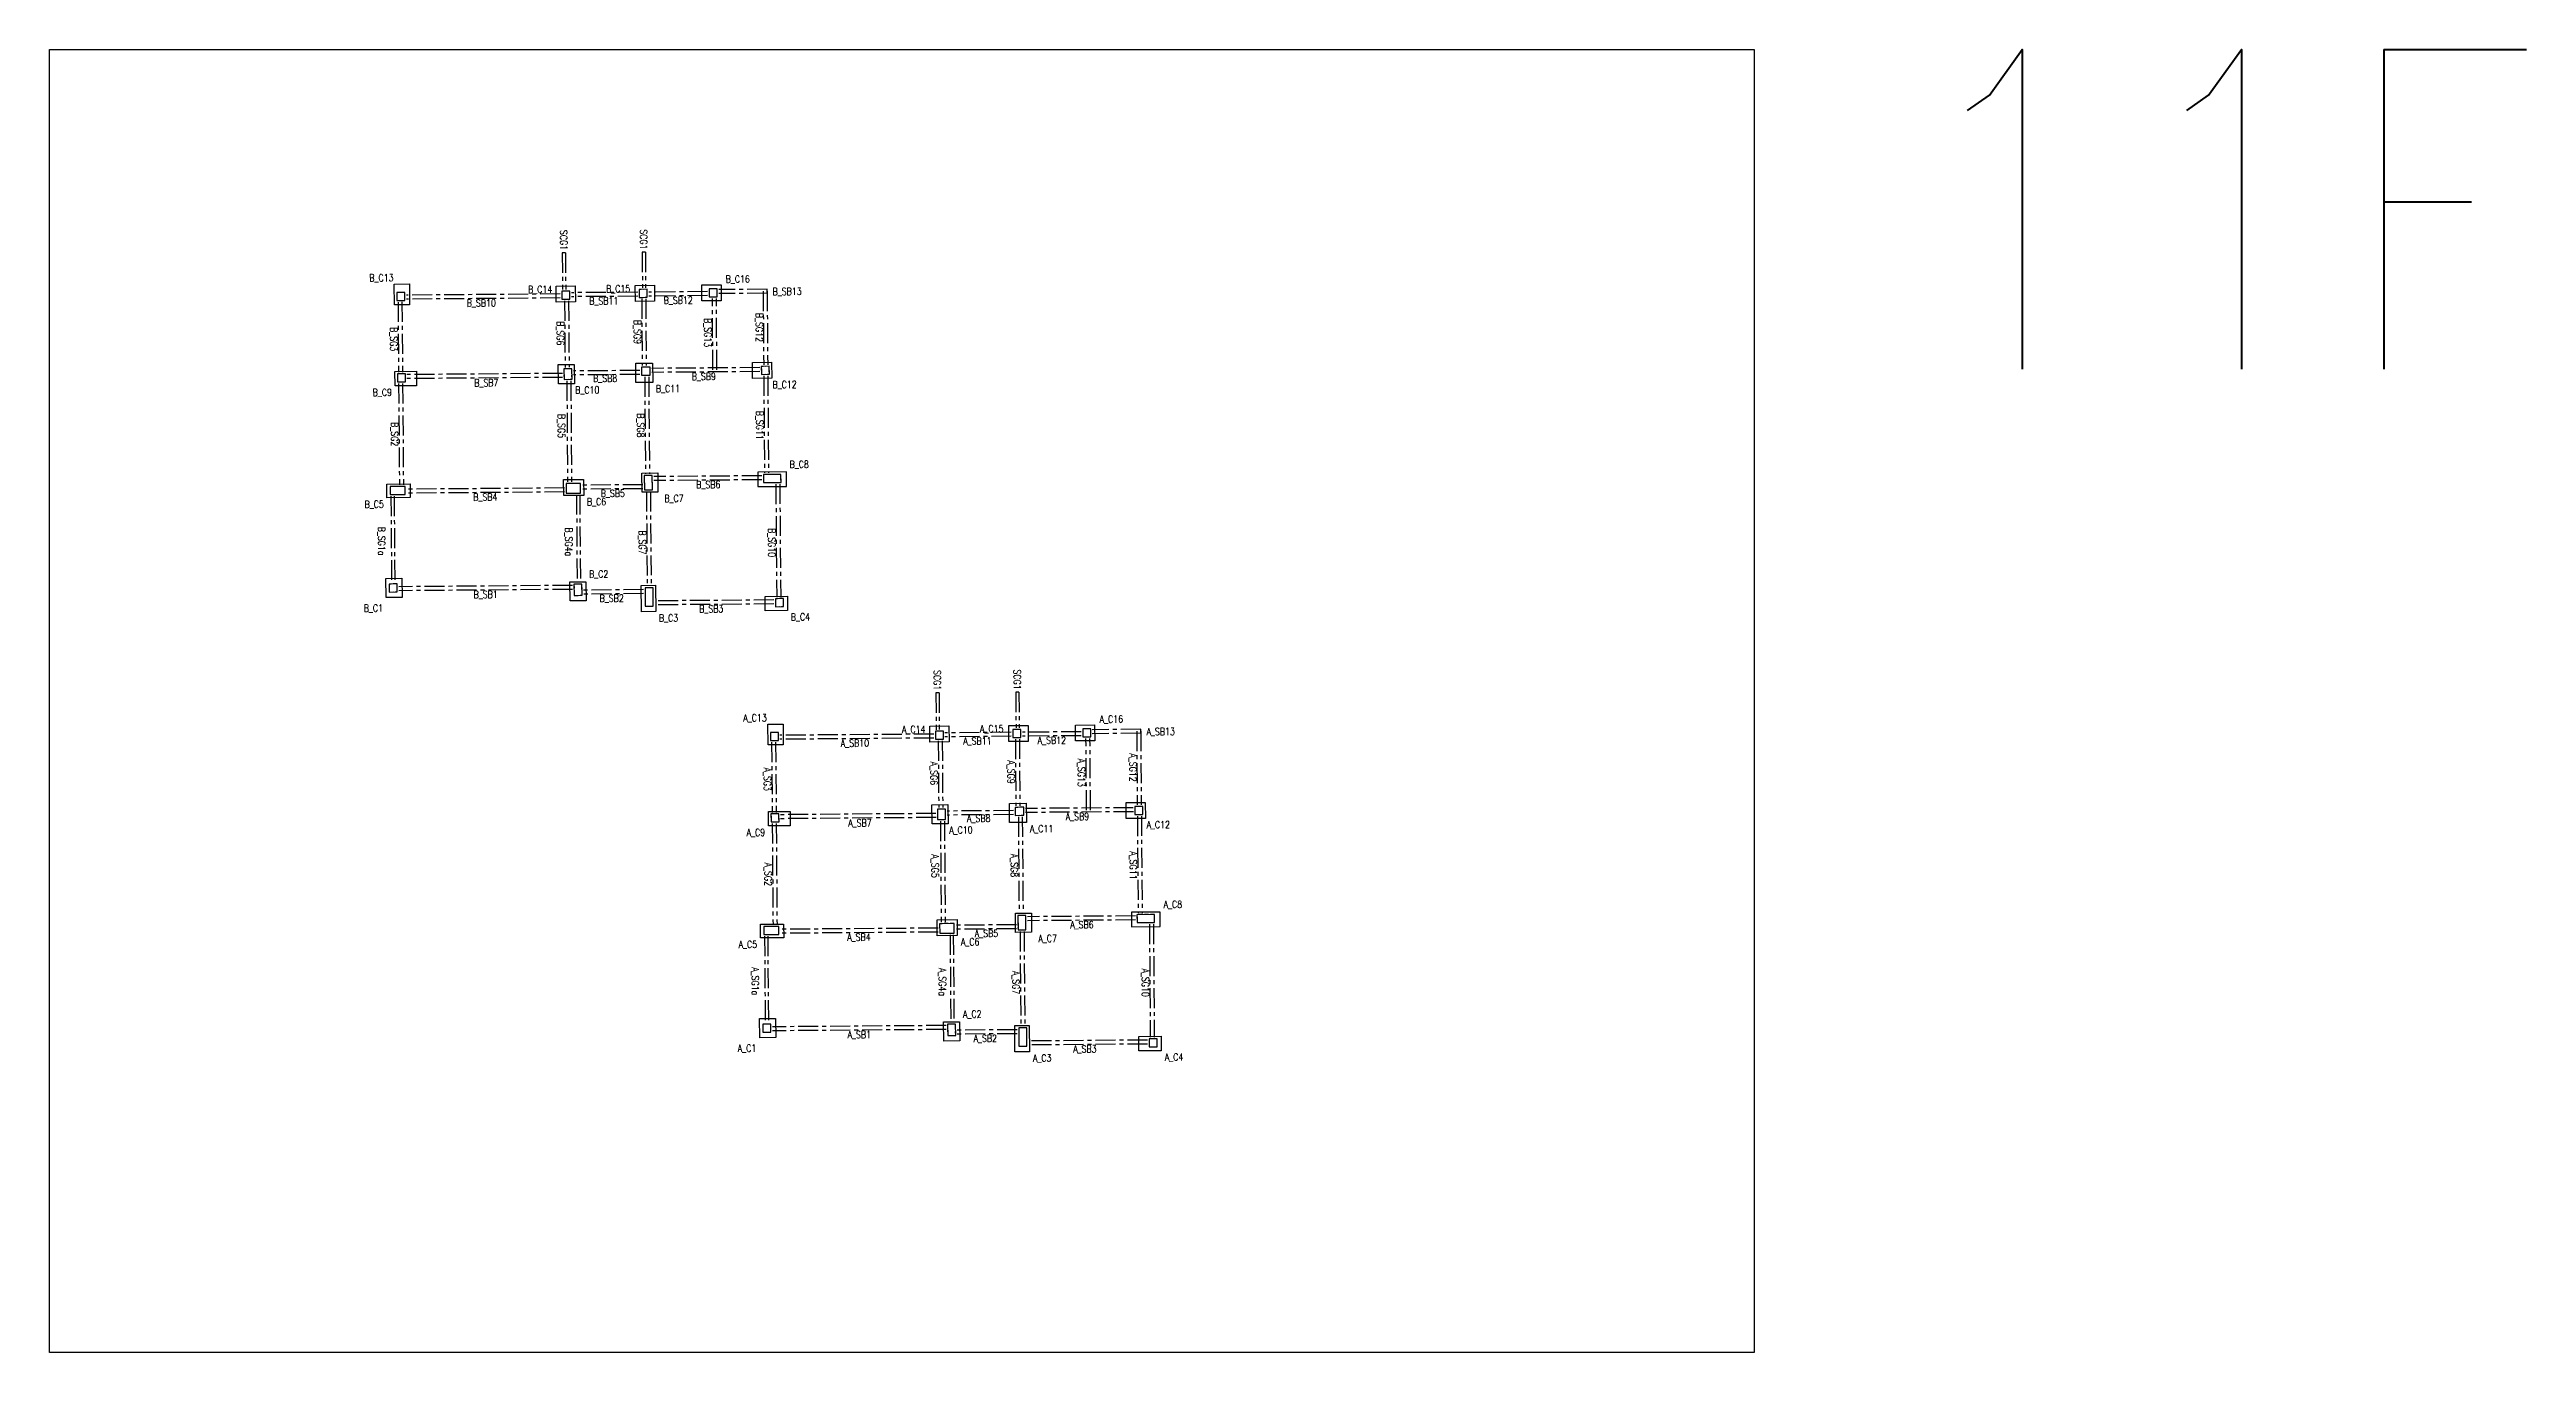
# Model space of a CAD drawing. Header units: millimetres. Extents: x 39613 to 69886, y 27475 to 191272.
# Drawn here: x 50002 to 65498, y 128184 to 136340 of the extents above; entities that cross this region are included whole.
import ezdxf
from ezdxf.enums import TextEntityAlignment as Align

# ---------------------------------------------------------------- set-up
doc = ezdxf.new("R2010")
doc.units = ezdxf.units.MM
doc.header["$LTSCALE"] = 100
doc.header["$MEASUREMENT"] = 0
doc.linetypes.add('CENTER', pattern=[2, 1.25, -0.25, 0.25, -0.25])
doc.linetypes.add('HIDDEN', pattern=[0.375, 0.25, -0.125])
for name, color, linetype in [('TC-COLUMN', 1, 'Continuous'), ('TC-TB', 2, 'Continuous'), ('TC-TC', 4, 'Continuous'), ('TC-虛鋼柱', 4, 'HIDDEN'), ('TC-鋼柱', 11, 'Continuous'), ('TC-鋼粱', 183, 'CENTER')]:
    doc.layers.add(name, color=color, linetype=linetype)
doc.styles.get("Standard").update_dxf_attribs({"font": 'txt.shx', "width": 0.8, "bigfont": 'ae.shx'})

msp = doc.modelspace()

# ---------------------------------------------------------------- texts
at = {"layer": 'Defpoints', "color": 3, "width": 0.8}
msp.add_text('11F', height=2000, rotation=360, dxfattribs=at).set_placement((61589.25, 136339.6), align=Align.TOP_LEFT)
at = {"layer": 'TC-TB', "width": 0.8}
for s, rotation, p in [('SCG1', 270.440027, (53218.52, 135147.15)), ('SCG1', 270.440027, (53718.57, 135150.99)), ('B_SB13', 0.440027, (54615.98, 134825.36)), ('B_SB10', 0.440027, (52702.86, 134753.16)), ('B_SB11', 0.440027, (53468.98, 134766.55)), ('B_SB12', 0.440027, (53934.94, 134770.13)), ('B_SG12', 270, (54442.67, 134600.26)), ('B_SG3', 270, (52155.92, 134526.61)), ('B_SG6', 270, (53197.98, 134563.46)), ('B_SG9', 270, (53680.39, 134571.92)), ('B_SG13', 270, (54119.95, 134567.68)), ('B_SB7', 0.440027, (52734.23, 134253.7)), ('B_SB8', 0.440027, (53477.65, 134281.74)), ('B_SB9', 0.440027, (54095, 134293.62)), ('B_SG5', 270, (53205.02, 133983.25)), ('B_SG8', 270, (53700, 133987.05)), ('B_SG11', 270, (54444.88, 133987.65)), ('B_SG2', 270, (52160.49, 133931.88)), ('B_SB5', 0.440027, (53525.76, 133561.95)), ('B_SB6', 0.440027, (54122.86, 133616.52)), ('B_SB4', 0.440027, (52727.92, 133538.82)), ('B_SG1a', 270, (52079.52, 133262.55)), ('B_SG4a', 270, (53250.59, 133257.83)), ('B_SG7', 270, (53710.77, 133254.39)), ('B_SG10', 270, (54520.66, 133253.32)), ('B_SB1', 0.440027, (52730.11, 132928.82)), ('B_SB2', 0.440027, (53518.38, 132904.87)), ('B_SB3', 0.440027, (54141.4, 132838.85)), ('SCG1', 270.440027, (55555.95, 132392.52)), ('SCG1', 270.440027, (56056, 132396.36)), ('A_SB11', 0.440027, (55806.41, 132011.92)), ('A_SB12', 0.440027, (56272.37, 132015.5)), ('A_SB13', 0.440027, (56953.41, 132070.73)), ('A_SB10', 0.440027, (55040.29, 131998.53)), ('A_SG6', 270, (55535.41, 131808.83)), ('A_SG9', 270, (56017.82, 131817.29)), ('A_SG13', 270, (56457.38, 131813.05)), ('A_SG12', 270, (56780.1, 131845.63)), ('A_SG3', 270, (54493.35, 131771.98)), ('A_SB7', 0.440027, (55071.66, 131499.07)), ('A_SB8', 0.440027, (55815.08, 131527.11)), ('A_SB9', 0.440027, (56432.43, 131538.99)), ('A_SG5', 270, (55542.45, 131228.62)), ('A_SG8', 270, (56037.44, 131232.42)), ('A_SG11', 270, (56782.31, 131233.02)), ('A_SG2', 270, (54497.92, 131177.25)), ('A_SB4', 0.440027, (55065.35, 130784.19)), ('A_SB5', 0.440027, (55863.19, 130807.32)), ('A_SB6', 0.440027, (56460.29, 130861.89)), ('A_SG1a', 270, (54416.95, 130507.92)), ('A_SG4a', 270, (55588.02, 130503.2)), ('A_SG7', 270, (56048.2, 130499.76)), ('A_SG10', 270, (56858.09, 130498.69)), ('A_SB1', 0.440027, (55067.54, 130174.19)), ('A_SB2', 0.440027, (55855.81, 130150.24)), ('A_SB3', 0.440027, (56478.83, 130084.22))]:
    msp.add_text(s, height=45, rotation=rotation, dxfattribs=at).set_placement(p, align=Align.MIDDLE_CENTER)
at = {"layer": 'TC-TC', "width": 0.8}
for s, p in [('B_C13', (52077.97, 134910.87)), ('B_C14', (53070.89, 134838.49)), ('B_C15', (53558.93, 134842.24)), ('B_C16', (54307.38, 134902.99)), ('B_C9', (52083.48, 134193.7)), ('B_C10', (53365.79, 134208.74)), ('B_C11', (53870.57, 134217.12)), ('B_C12', (54600.43, 134242.5)), ('B_C8', (54691.9, 133743.41)), ('B_C5', (52032.75, 133493.48)), ('B_C6', (53423.67, 133509.16)), ('B_C7', (53908.52, 133529.89)), ('B_C2', (53437.14, 133056.74)), ('B_C1', (52027.74, 132843.36)), ('B_C3', (53874.4, 132781.8)), ('B_C4', (54699.24, 132788.13)), ('A_C13', (54415.4, 132156.24)), ('A_C14', (55408.32, 132083.86)), ('A_C15', (55896.36, 132087.61)), ('A_C16', (56644.81, 132148.36)), ('A_C9', (54420.91, 131439.07)), ('A_C10', (55703.22, 131454.11)), ('A_C11', (56208, 131462.49)), ('A_C12', (56937.86, 131487.87)), ('A_C8', (57029.33, 130988.78)), ('A_C7', (56245.95, 130775.26)), ('A_C5', (54370.18, 130738.85)), ('A_C6', (55761.1, 130754.53)), ('A_C2', (55774.57, 130302.11)), ('A_C1', (54365.17, 130088.73)), ('A_C3', (56211.83, 130027.17)), ('A_C4', (57036.67, 130033.5))]:
    msp.add_text(s, height=45, rotation=0.440027, dxfattribs=at).set_placement(p, align=Align.MIDDLE_CENTER)

# ---------------------------------------------------------------- linework, layer by layer
at = {"layer": 'Defpoints'}
msp.add_lwpolyline([(60666.19, 136339.6), (60666.19, 128184.24), (50001.56, 128184.24), (50001.56, 136339.6)], close=True, dxfattribs=at)
at = {"layer": 'TC-COLUMN'}
for points in [[(52253.27, 134872.21), (52254.27, 134742.22), (52159.27, 134741.49), (52158.27, 134871.48)], [(53170.73, 134859.26), (53290.73, 134860.18), (53291.49, 134760.18), (53171.5, 134759.26)], [(53665.78, 134863.06), (53785.77, 134863.98), (53786.54, 134763.99), (53666.54, 134763.06)], [(54082.66, 134866.26), (54202.65, 134867.19), (54203.42, 134767.19), (54083.42, 134766.27)], [(53284.57, 134368.12), (53285.49, 134248.12), (53185.49, 134247.36), (53184.57, 134367.35)], [(53774.35, 134376.38), (53775.27, 134256.38), (53670.27, 134255.58), (53669.35, 134375.57)], [(54399.36, 134380.96), (54519.35, 134381.88), (54520.12, 134281.88), (54400.13, 134280.96)], [(52163.17, 134234.32), (52162.47, 134324.31), (52297.47, 134325.35), (52298.16, 134235.35)], [(52111.78, 133619.09), (52256.78, 133620.2), (52257.43, 133535.21), (52112.44, 133534.09)], [(53217.6, 133647.58), (53342.59, 133648.54), (53343.36, 133548.55), (53218.37, 133547.59)], [(53807.3, 133689.11), (53808.22, 133569.12), (53708.22, 133568.35), (53707.3, 133688.35)], [(54432.28, 133693.9), (54432.97, 133603.9), (54612.96, 133605.3), (54612.27, 133695.29)], [(52107.24, 132908.97), (52106.32, 133028.97), (52206.31, 133029.74), (52207.23, 132909.74)], [(53258.43, 132887.88), (53257.51, 133007.87), (53357.51, 133008.64), (53358.43, 132888.64)], [(53702.83, 132985.49), (53792.83, 132986.18), (53794.1, 132821.18), (53704.1, 132820.49)], [(54478.25, 132916.74), (54618.24, 132917.82), (54618.93, 132827.82), (54478.94, 132826.75)], [(54590.7, 132117.58), (54591.7, 131987.59), (54496.7, 131986.86), (54495.7, 132116.85)], [(55508.16, 132104.63), (55628.16, 132105.55), (55628.92, 132005.55), (55508.93, 132004.63)], [(56003.21, 132108.43), (56123.2, 132109.35), (56123.97, 132009.36), (56003.97, 132008.43)], [(56420.09, 132111.63), (56540.08, 132112.55), (56540.85, 132012.56), (56420.85, 132011.64)], [(54500.6, 131479.69), (54499.91, 131569.68), (54634.9, 131570.72), (54635.59, 131480.72)], [(55622, 131613.49), (55622.92, 131493.49), (55522.92, 131492.73), (55522, 131612.72)], [(56111.78, 131621.75), (56112.7, 131501.75), (56007.7, 131500.95), (56006.78, 131620.94)], [(56736.79, 131626.33), (56856.78, 131627.25), (56857.55, 131527.25), (56737.56, 131526.33)], [(54449.21, 130864.46), (54594.21, 130865.57), (54594.86, 130780.58), (54449.87, 130779.46)], [(55555.03, 130892.95), (55680.02, 130893.91), (55680.79, 130793.92), (55555.8, 130792.96)], [(56144.73, 130934.48), (56145.65, 130814.49), (56045.65, 130813.72), (56044.73, 130933.72)], [(56769.71, 130939.27), (56770.4, 130849.27), (56950.39, 130850.67), (56949.7, 130940.66)], [(54444.67, 130154.34), (54443.75, 130274.34), (54543.74, 130275.11), (54544.66, 130155.11)], [(55595.86, 130133.25), (55594.94, 130253.24), (55694.94, 130254.01), (55695.86, 130134.01)], [(56040.26, 130230.86), (56130.26, 130231.55), (56131.53, 130066.55), (56041.53, 130065.86)], [(56815.68, 130162.11), (56955.67, 130163.19), (56956.36, 130073.19), (56816.37, 130072.12)]]:
    msp.add_lwpolyline(points, close=True, dxfattribs=at)
at = {"layer": 'TC-虛鋼柱'}
for points in [[(52174.06, 134769.1), (52224.06, 134769.49), (52223.67, 134819.49), (52173.68, 134819.1)], [(53206.36, 134777.03), (53256.36, 134777.42), (53255.98, 134827.41), (53205.98, 134827.03)], [(53691.35, 134788.26), (53741.35, 134788.64), (53740.97, 134838.64), (53690.97, 134838.25)], [(54128.23, 134791.61), (54178.23, 134792), (54177.84, 134841.99), (54127.85, 134841.61)], [(54454.93, 134306.39), (54504.93, 134306.77), (54504.55, 134356.77), (54454.55, 134356.38)], [(52177.97, 134259.43), (52227.97, 134259.82), (52227.59, 134309.81), (52177.59, 134309.43)], [(53220.28, 134275.12), (53270.28, 134275.51), (53269.78, 134340.51), (53219.78, 134340.12)], [(53704.92, 134300.85), (53759.92, 134301.27), (53759.54, 134351.27), (53704.54, 134350.84)], [(52132.28, 133554.25), (52227.28, 133554.98), (52226.9, 133604.97), (52131.9, 133604.24)], [(53233.25, 133562.7), (53323.25, 133563.39), (53322.79, 133623.39), (53232.79, 133622.7)], [(53723.1, 133583.46), (53773.1, 133583.85), (53772.41, 133673.85), (53722.41, 133673.46)], [(54577.77, 133630.02), (54577.39, 133680.02), (54467.39, 133679.17), (54467.78, 133629.17)], [(52126.97, 132944.12), (52176.97, 132944.51), (52176.58, 132994.51), (52126.58, 132994.12)], [(53283.16, 132923.07), (53333.16, 132923.45), (53332.62, 132993.45), (53282.63, 132993.06)], [(53728.83, 132855.67), (53778.83, 132856.05), (53777.95, 132971.05), (53727.95, 132970.67)], [(54543.74, 132852.25), (54593.74, 132852.63), (54593.36, 132902.63), (54543.36, 132902.24)], [(54511.49, 132014.47), (54561.49, 132014.86), (54561.1, 132064.86), (54511.11, 132064.47)], [(55543.79, 132022.4), (55593.79, 132022.78), (55593.41, 132072.78), (55543.41, 132072.4)], [(56028.78, 132033.63), (56078.78, 132034.01), (56078.4, 132084.01), (56028.4, 132083.62)], [(56465.66, 132036.98), (56515.66, 132037.37), (56515.27, 132087.36), (56465.28, 132086.98)], [(55557.71, 131520.49), (55607.71, 131520.88), (55607.21, 131585.88), (55557.21, 131585.49)], [(56042.35, 131546.22), (56097.35, 131546.64), (56096.97, 131596.64), (56041.97, 131596.21)], [(56792.36, 131551.75), (56842.36, 131552.14), (56841.98, 131602.14), (56791.98, 131601.75)], [(54515.4, 131504.8), (54565.4, 131505.19), (54565.02, 131555.18), (54515.02, 131554.8)], [(54469.71, 130799.62), (54564.71, 130800.35), (54564.33, 130850.34), (54469.33, 130849.61)], [(55570.68, 130808.07), (55660.68, 130808.76), (55660.22, 130868.76), (55570.22, 130868.07)], [(56060.54, 130828.83), (56110.53, 130829.22), (56109.84, 130919.22), (56059.84, 130918.83)], [(56915.2, 130875.39), (56914.82, 130925.39), (56804.82, 130924.54), (56805.21, 130874.54)], [(54464.4, 130189.49), (54514.4, 130189.88), (54514.01, 130239.88), (54464.01, 130239.49)], [(55620.59, 130168.44), (55670.59, 130168.82), (55670.05, 130238.82), (55620.06, 130238.43)], [(56066.26, 130101.04), (56116.26, 130101.42), (56115.38, 130216.42), (56065.38, 130216.04)], [(56881.17, 130097.62), (56931.17, 130098), (56930.79, 130148), (56880.79, 130147.61)]]:
    msp.add_lwpolyline(points, close=True, dxfattribs=at)
at = {"layer": 'TC-鋼柱'}
for points in [[(52174.06, 134769.1), (52224.06, 134769.49), (52223.67, 134819.49), (52173.68, 134819.1)], [(53206.36, 134777.03), (53256.36, 134777.42), (53255.98, 134827.41), (53205.98, 134827.03)], [(53691.35, 134788.26), (53741.35, 134788.64), (53740.97, 134838.64), (53690.97, 134838.25)], [(54128.23, 134791.61), (54178.23, 134792), (54177.84, 134841.99), (54127.85, 134841.61)], [(54454.93, 134306.39), (54504.93, 134306.77), (54504.55, 134356.77), (54454.55, 134356.38)], [(52177.97, 134259.43), (52227.97, 134259.82), (52227.59, 134309.81), (52177.59, 134309.43)], [(53220.28, 134275.12), (53270.28, 134275.51), (53269.78, 134340.51), (53219.78, 134340.12)], [(53704.92, 134300.85), (53759.92, 134301.27), (53759.54, 134351.27), (53704.54, 134350.84)], [(52132.28, 133554.25), (52227.28, 133554.98), (52226.9, 133604.97), (52131.9, 133604.24)], [(53233.25, 133562.7), (53323.25, 133563.39), (53322.79, 133623.39), (53232.79, 133622.7)], [(53723.1, 133583.46), (53773.1, 133583.85), (53772.41, 133673.85), (53722.41, 133673.46)], [(54577.77, 133630.02), (54577.39, 133680.02), (54467.39, 133679.17), (54467.78, 133629.17)], [(52126.97, 132944.12), (52176.97, 132944.51), (52176.58, 132994.51), (52126.58, 132994.12)], [(53283.16, 132923.07), (53333.16, 132923.45), (53332.62, 132993.45), (53282.63, 132993.06)], [(53728.83, 132855.67), (53778.83, 132856.05), (53777.95, 132971.05), (53727.95, 132970.67)], [(54543.74, 132852.25), (54593.74, 132852.63), (54593.36, 132902.63), (54543.36, 132902.24)], [(54511.49, 132014.47), (54561.49, 132014.86), (54561.1, 132064.86), (54511.11, 132064.47)], [(55543.79, 132022.4), (55593.79, 132022.78), (55593.41, 132072.78), (55543.41, 132072.4)], [(56028.78, 132033.63), (56078.78, 132034.01), (56078.4, 132084.01), (56028.4, 132083.62)], [(56465.66, 132036.98), (56515.66, 132037.37), (56515.27, 132087.36), (56465.28, 132086.98)], [(55557.71, 131520.49), (55607.71, 131520.88), (55607.21, 131585.88), (55557.21, 131585.49)], [(56042.35, 131546.22), (56097.35, 131546.64), (56096.97, 131596.64), (56041.97, 131596.21)], [(56792.36, 131551.75), (56842.36, 131552.14), (56841.98, 131602.14), (56791.98, 131601.75)], [(54515.4, 131504.8), (54565.4, 131505.19), (54565.02, 131555.18), (54515.02, 131554.8)], [(54469.71, 130799.62), (54564.71, 130800.35), (54564.33, 130850.34), (54469.33, 130849.61)], [(55570.68, 130808.07), (55660.68, 130808.76), (55660.22, 130868.76), (55570.22, 130868.07)], [(56060.54, 130828.83), (56110.53, 130829.22), (56109.84, 130919.22), (56059.84, 130918.83)], [(56915.2, 130875.39), (56914.82, 130925.39), (56804.82, 130924.54), (56805.21, 130874.54)], [(54464.4, 130189.49), (54514.4, 130189.88), (54514.01, 130239.88), (54464.01, 130239.49)], [(55620.59, 130168.44), (55670.59, 130168.82), (55670.05, 130238.82), (55620.06, 130238.43)], [(56066.26, 130101.04), (56116.26, 130101.42), (56115.38, 130216.42), (56065.38, 130216.04)], [(56881.17, 130097.62), (56931.17, 130098), (56930.79, 130148), (56880.79, 130147.61)]]:
    msp.add_lwpolyline(points, close=True, dxfattribs=at)
at = {"layer": 'TC-鋼粱'}
for p, q in [((53229.13, 135067.23), (53209.14, 135067.08)), ((53209.14, 135067.08), (53210.9, 134837.07)), ((53229.13, 135067.23), (53230.9, 134837.22)), ((53729.18, 135071.07), (53709.18, 135070.92)), ((53709.18, 135070.92), (53710.89, 134848.41)), ((53729.18, 135071.07), (53730.89, 134848.56)), ((53681.1, 134820.68), (53266.05, 134817.49)), ((54117.98, 134824.03), (53751.1, 134821.22)), ((54490.84, 134839.4), (54187.88, 134837.07)), ((54465.94, 134826.71), (54469.47, 134366.5)), ((54491.03, 134814.4), (54490.84, 134839.4)), ((54490.94, 134826.9), (54494.47, 134366.69)), ((52181.64, 134759.16), (52185.01, 134319.49)), ((52206.64, 134759.35), (52210.01, 134319.68)), ((53196.11, 134809.45), (52233.81, 134802.06)), ((53196.31, 134784.45), (52234, 134777.06)), ((53223.91, 134767.17), (53227.12, 134350.18)), ((53248.91, 134767.36), (53252.12, 134350.37)), ((53681.29, 134795.68), (53266.25, 134792.49)), ((53706.43, 134778.37), (53709.63, 134360.88)), ((53731.43, 134778.56), (53734.63, 134361.08)), ((54118.17, 134799.03), (53751.29, 134796.22)), ((54151.74, 134334.06), (54148.31, 134781.77)), ((54176.74, 134334.25), (54173.31, 134781.96)), ((54491.03, 134814.4), (54188.07, 134812.07)), ((52185.55, 134249.49), (52190.43, 133614.69)), ((52210.55, 134249.68), (52215.42, 133614.89)), ((53209.99, 134312.36), (52237.63, 134304.89)), ((53210.18, 134287.36), (52237.82, 134279.89)), ((53237.85, 134265.26), (53242.71, 133632.78)), ((53262.85, 134265.45), (53267.71, 133632.97)), ((53694.69, 134330.77), (53279.88, 134327.58)), ((53694.89, 134305.77), (53280.07, 134302.58)), ((53725.17, 134291), (53729.84, 133683.52)), ((53750.17, 134291.19), (53754.84, 133683.71)), ((54444.61, 134348.81), (53769.6, 134343.62)), ((54444.8, 134323.81), (53769.79, 134318.62)), ((54470.01, 134296.5), (54474.67, 133689.23)), ((54495.01, 134296.69), (54499.67, 133689.42)), ((53223, 133595.12), (52237.03, 133587.55)), ((53712.86, 133615.89), (53332.87, 133612.97)), ((53713.05, 133590.89), (53333.06, 133587.97)), ((54457.45, 133671.59), (53782.47, 133666.41)), ((54457.64, 133646.6), (53782.66, 133641.41)), ((54545.35, 133619.77), (54550.78, 132912.3)), ((54570.35, 133619.96), (54575.78, 132912.49)), ((52137.36, 133544.28), (52141.51, 133004.24)), ((52157.36, 133544.44), (52161.51, 133004.39)), ((53223.19, 133570.12), (52237.22, 133562.55)), ((53298.32, 133553.2), (53302.55, 133003.22)), ((53318.32, 133553.35), (53322.55, 133003.37)), ((53735.82, 133573.43), (53740.37, 132980.76)), ((53760.82, 133573.62), (53765.37, 132980.95)), ((53272.68, 132985.49), (52186.72, 132977.15)), ((53272.88, 132960.49), (52186.91, 132952.15)), ((53718.04, 132958.91), (53342.91, 132956.03)), ((53718.23, 132933.91), (53343.1, 132931.03)), ((54533.42, 132894.36), (53788.58, 132888.64)), ((54533.61, 132869.36), (53788.77, 132863.64)), ((55566.57, 132312.6), (55546.57, 132312.45)), ((55546.57, 132312.45), (55548.33, 132082.44)), ((55566.57, 132312.6), (55568.33, 132082.59)), ((56066.61, 132316.44), (56046.61, 132316.29)), ((56046.61, 132316.29), (56048.32, 132093.78)), ((56066.61, 132316.44), (56068.32, 132093.93)), ((55533.54, 132054.82), (54571.24, 132047.43)), ((55533.74, 132029.82), (54571.43, 132022.43)), ((56018.53, 132066.05), (55603.48, 132062.86)), ((56018.72, 132041.05), (55603.68, 132037.86)), ((56455.41, 132069.4), (56088.53, 132066.59)), ((56455.6, 132044.4), (56088.72, 132041.59)), ((56828.27, 132084.77), (56525.31, 132082.44)), ((56828.46, 132059.77), (56525.5, 132057.44)), ((56803.37, 132072.08), (56806.9, 131611.87)), ((56828.46, 132059.77), (56828.27, 132084.77)), ((56828.37, 132072.27), (56831.9, 131612.06)), ((54519.07, 132004.53), (54522.44, 131564.86)), ((54544.07, 132004.72), (54547.44, 131565.05)), ((55561.34, 132012.54), (55564.55, 131595.55)), ((55586.34, 132012.73), (55589.55, 131595.74)), ((56043.86, 132023.74), (56047.06, 131606.25)), ((56068.86, 132023.93), (56072.06, 131606.45)), ((56489.17, 131579.43), (56485.74, 132027.13)), ((56514.17, 131579.62), (56510.74, 132027.33)), ((56032.12, 131576.14), (55617.31, 131572.95)), ((56782.04, 131594.18), (56107.03, 131588.99)), ((56782.23, 131569.18), (56107.22, 131563.99)), ((54522.98, 131494.86), (54527.86, 130860.06)), ((54547.98, 131495.05), (54552.85, 130860.26)), ((55547.42, 131557.73), (54575.06, 131550.26)), ((55547.61, 131532.73), (54575.25, 131525.26)), ((55575.28, 131510.63), (55580.14, 130878.15)), ((55600.28, 131510.82), (55605.14, 130878.34)), ((56032.32, 131551.14), (55617.5, 131547.95)), ((56062.6, 131536.37), (56067.27, 130928.89)), ((56087.6, 131536.56), (56092.27, 130929.08)), ((56807.44, 131541.87), (56812.1, 130934.6)), ((56832.44, 131542.06), (56837.1, 130934.79)), ((54474.79, 130789.65), (54478.94, 130249.61)), ((54494.79, 130789.81), (54498.94, 130249.76)), ((55560.43, 130840.49), (54574.46, 130832.92)), ((55560.62, 130815.49), (54574.65, 130807.92)), ((55635.76, 130798.57), (55639.98, 130248.59)), ((55655.75, 130798.72), (55659.98, 130248.74)), ((56050.29, 130861.26), (55670.3, 130858.34)), ((56050.48, 130836.26), (55670.49, 130833.34)), ((56073.25, 130818.8), (56077.8, 130226.13)), ((56098.25, 130818.99), (56102.8, 130226.32)), ((56794.88, 130916.96), (56119.9, 130911.78)), ((56795.07, 130891.97), (56120.09, 130886.78)), ((56882.78, 130865.14), (56888.21, 130157.67)), ((56907.78, 130865.33), (56913.21, 130157.86)), ((55610.11, 130230.86), (54524.15, 130222.52)), ((55610.31, 130205.86), (54524.34, 130197.52)), ((56055.47, 130204.28), (55680.34, 130201.4)), ((56055.66, 130179.28), (55680.53, 130176.4)), ((56870.85, 130139.73), (56126.01, 130134.01)), ((56871.04, 130114.73), (56126.2, 130109.01))]:
    msp.add_line(p, q, dxfattribs=at)

msp.set_redraw_order([(e.dxf.handle, doc.entitydb.next_handle()) for e in msp.query("TEXT MTEXT ATTDEF DIMENSION ARC_DIMENSION")])  # texts and dimensions are drawn at this point

doc.saveas('drawing.dxf')
